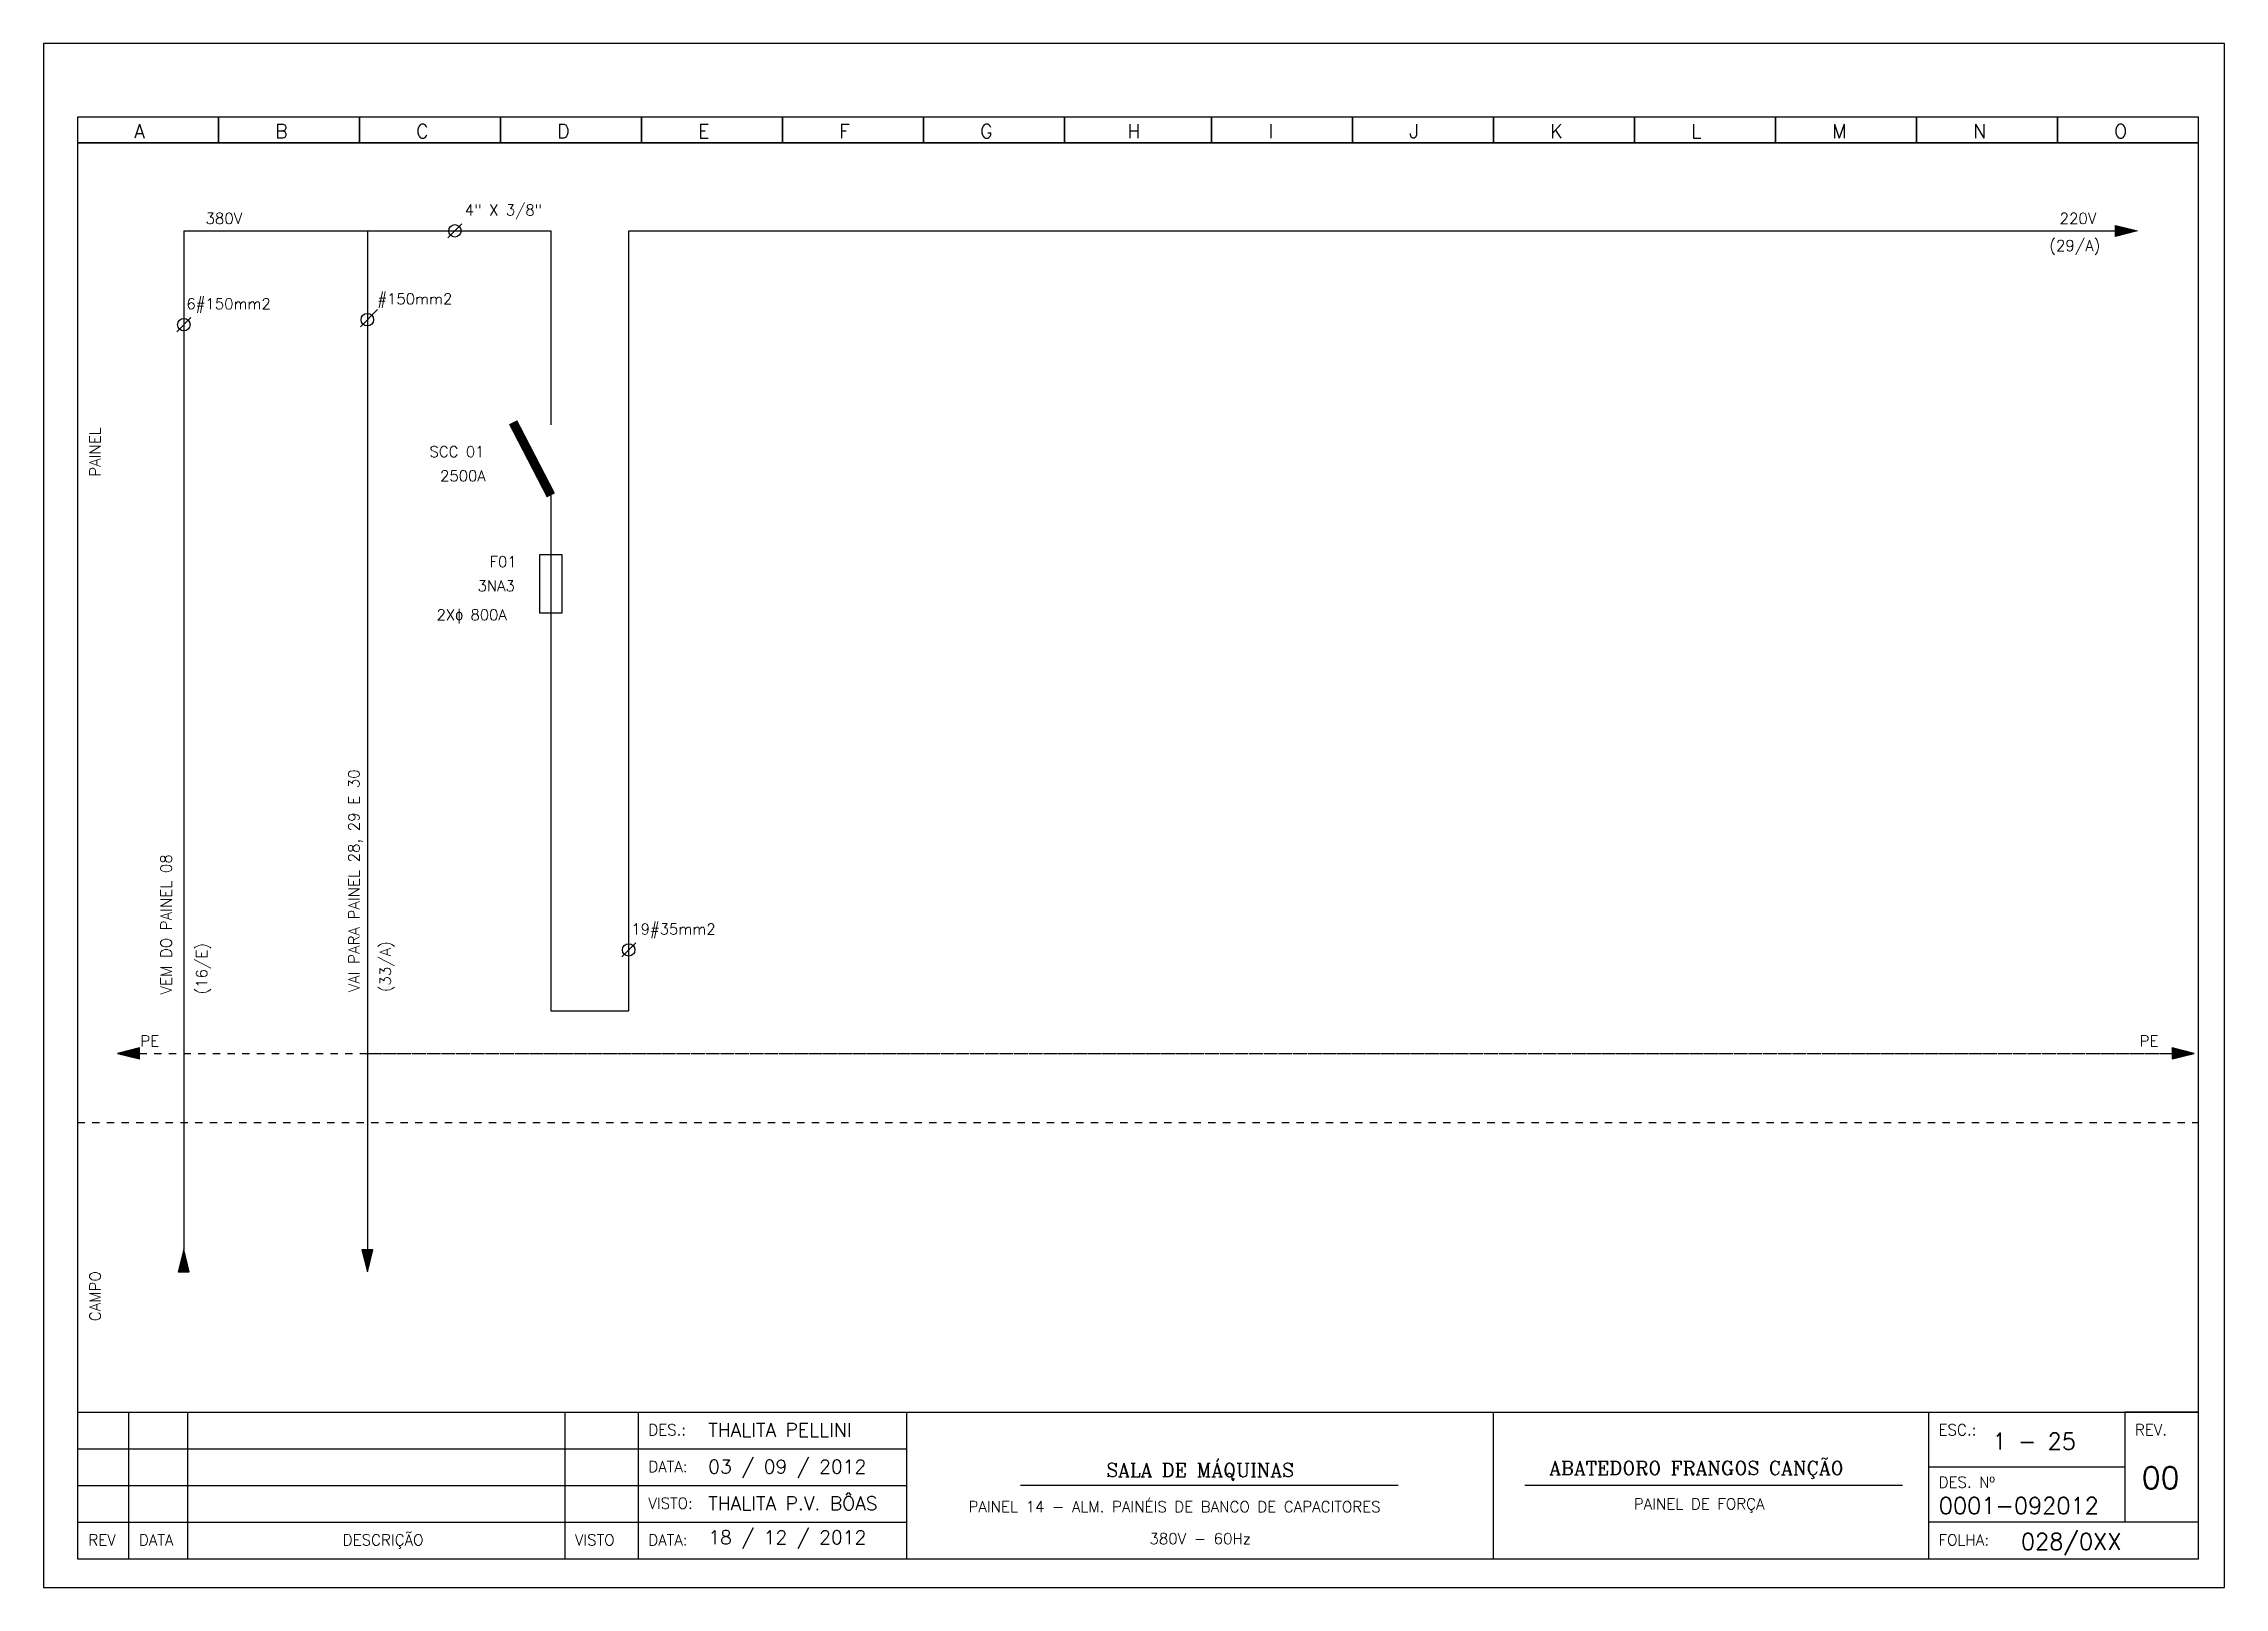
# Model space of a CAD drawing. Header units: millimetres. Extents: x 1974 to 2560, y 1429 to 1567.
# Drawn here: x 2159.77 to 2189.47, y 1470.58 to 1491.61 of the extents above; entities that cross this region are included whole.
import ezdxf

# ---------------------------------------------------------------- set-up
doc = ezdxf.new("R2010")
doc.units = ezdxf.units.MM
for name, pattern in [('DASHDOT2', [0.5, 0.25, -0.125, 0, -0.125]), ('DASHED', [0.75, 0.5, -0.25]), ('HIDDEN2', [0.1875, 0.125, -0.0625])]:
    doc.linetypes.add(name, pattern=pattern)
for name, color, linetype in [('ALIMENTAÇÃO', 6, 'Continuous'), ('CONECTOR_SAK', 2, 'Continuous'), ('DISJUNTOR', 5, 'Continuous'), ('EQUIPAMENTOS', 5, 'Continuous'), ('MARGEM', 1, 'Continuous'), ('PAINEL', 7, 'Continuous'), ('soft', 5, 'Continuous'), ('TERRA', 3, 'DASHED'), ('TEXTO', 4, 'Continuous'), ('TEXTO_2', 5, 'Continuous'), ('TIMBRE', 7, 'Continuous')]:
    doc.layers.add(name, color=color, linetype=linetype)
doc.styles.add('REGUA60', font='romans.shx', dxfattribs={"height": 2})
doc.styles.add('ROMANC', font='romanc.shx', dxfattribs={"height": 0.55})
doc.styles.add('ROMANS', font='romans.shx', dxfattribs={"height": 37})

msp = doc.modelspace()

# ---------------------------------------------------------------- texts
at = {"style": 'ROMANS'}
for s, p in [('ESC.:', (2185.58, 1472.655)), ('REV.', (2188.255, 1472.655)), ('DES. Nº', (2185.58, 1471.942)), ('PAINEL 14 - ALM. PAINÉIS DE BANCO DE CAPACITORES', (2172.369, 1471.608)), ('PAINEL DE FORÇA', (2181.43, 1471.646)), ('380V - 60Hz', (2174.833, 1471.173)), ('FOLHA:', (2185.58, 1471.155))]:
    msp.add_text(s, height=0.15, dxfattribs=at).set_placement(p)
at = {"layer": 'TEXTO', "style": 'ROMANS'}
for s, height, p in [('A', 0.188, (2161.007, 1490.322)), ('B', 0.188, (2162.927, 1490.322)), ('C', 0.188, (2164.847, 1490.322)), ('D', 0.188, (2166.767, 1490.322)), ('E', 0.188, (2168.687, 1490.322)), ('F', 0.188, (2170.607, 1490.322)), ('G', 0.188, (2172.527, 1490.322)), ('H', 0.188, (2174.532, 1490.322)), ('I', 0.188, (2176.452, 1490.322)), ('J', 0.188, (2178.372, 1490.322)), ('K', 0.188, (2180.292, 1490.322)), ('L', 0.188, (2182.212, 1490.322)), ('M', 0.188, (2184.132, 1490.322)), ('N', 0.188, (2186.052, 1490.322)), ('O', 0.188, (2187.972, 1490.322)), ('380V', 0.15, (2161.977, 1489.153)), ('4" X 3/8"', 0.148, (2165.51, 1489.269)), ('220V', 0.15, (2187.228, 1489.153)), ('(29/A)', 0.15, (2187.089, 1488.784)), ('6#150mm2', 0.148, (2161.718, 1487.992)), ('#150mm2', 0.148, (2164.318, 1488.059)), ('SCC 01', 0.148, (2165.029, 1485.978)), ('2500A', 0.148, (2165.173, 1485.648)), ('F01', 0.148, (2165.848, 1484.479)), ('3NA3', 0.148, (2165.683, 1484.151)), ('2Xɸ 800A', 0.148, (2165.125, 1483.756)), ('19#35mm2', 0.148, (2167.777, 1479.476)), ('PE', 0.15, (2161.091, 1477.95)), ('PE', 0.15, (2188.318, 1477.95)), ('THALITA PELLINI', 0.1875, (2168.824, 1472.635)), ('03 / 09 / 2012', 0.1875, (2168.824, 1472.135)), ('THALITA P.V. BÔAS', 0.1875, (2168.824, 1471.635)), ('18 / 12 / 2012', 0.1875, (2168.824, 1471.172))]:
    msp.add_text(s, height=height, dxfattribs=at).set_placement(p)
at = {"layer": 'TEXTO', "style": 'REGUA60'}
for s, p in [('PAINEL', (2160.549, 1485.71)), ('VAI PARA PAINEL 28, 29 E 30', (2164.074, 1478.69)), ('VEM DO PAINEL 08', (2161.517, 1478.659)), ('(33/A)', (2164.502, 1478.69)), ('(16/E)', (2162.001, 1478.659)), ('CAMPO', (2160.549, 1474.209))]:
    msp.add_text(s, height=0.15, rotation=90, dxfattribs=at).set_placement(p)
at = {"layer": 'TEXTO', "color": 150, "style": 'ROMANS'}
for s, height, p in [('DES.:', 0.15, (2168.009, 1472.655)), ('1 - 25', 0.225, (2186.314, 1472.462)), ('DATA:', 0.15, (2168.009, 1472.155)), ('00', 0.3, (2188.347, 1471.928)), ('VISTO:', 0.15, (2168.009, 1471.655)), ('0001-092012', 0.225, (2185.584, 1471.586)), ('DESCRIÇÃO', 0.15, (2163.847, 1471.155)), ('028/0XX', 0.225, (2186.702, 1471.096)), ('REV', 0.15, (2160.383, 1471.155)), ('DATA', 0.15, (2161.071, 1471.155)), ('VISTO', 0.15, (2167.009, 1471.155)), ('DATA:', 0.15, (2168.009, 1471.155))]:
    msp.add_text(s, height=height, dxfattribs=at).set_placement(p)
at = {"layer": 'TEXTO_2', "style": 'ROMANC'}
for s, p in [('SALA DE MÁQUINAS', (2174.245, 1472.088)), ('ABATEDORO FRANGOS CANÇÃO', (2180.277, 1472.116))]:
    msp.add_text(s, height=0.1875, dxfattribs=at).set_placement(p)

# ---------------------------------------------------------------- hatches: boundary and pattern name
at = {"layer": 'EQUIPAMENTOS'}
for points in [[(2187.991, 1488.984), (2188.291, 1489.059), (2187.991, 1489.134)], [(2161.757, 1474.884), (2161.682, 1475.184), (2161.607, 1474.884)], [(2161.757, 1474.884), (2161.682, 1475.184), (2161.607, 1474.884)], [(2164.107, 1475.182), (2164.182, 1474.882), (2164.257, 1475.182)]]:
    msp.add_hatch(color=256, dxfattribs=at).paths.add_polyline_path(points)
at = {"layer": 'TERRA'}
h = msp.add_hatch(dxfattribs=at)
h.set_pattern_fill('ANSI31', color=256, scale=0.004, angle=180, style=0)
h.set_pattern_definition([(225, (2218.03320223, 1526.47584864), (0.0003535533906, -0.0003535533906), [])])
h.paths.add_polyline_path([(2160.779, 1477.856), (2161.079, 1477.856), (2161.079, 1477.931)])
h.paths.add_polyline_path([(2161.079, 1477.781), (2161.079, 1477.856), (2160.779, 1477.856)])
h = msp.add_hatch(dxfattribs=at)
h.set_pattern_fill('ANSI31', color=256, scale=0.004, style=0)
h.set_pattern_definition([(45, (2131.80874803, 1429.2362611), (-0.0003535533906, 0.0003535533906), [])])
h.paths.add_polyline_path([(2189.063, 1477.856), (2188.763, 1477.856), (2188.763, 1477.781)])
h.paths.add_polyline_path([(2188.763, 1477.931), (2188.763, 1477.856), (2189.063, 1477.856)])

# ---------------------------------------------------------------- linework, layer by layer
msp.add_line((2189.119, 1472.972), (2188.119, 1472.972))
at = {"layer": 'ALIMENTAÇÃO', "color": 6}
msp.add_line((2164.182, 1489.059), (2164.182, 1475.182), dxfattribs=at)
at = {"layer": 'ALIMENTAÇÃO'}
for p, q in [((2166.682, 1489.059), (2166.682, 1486.418)), ((2167.741, 1478.436), (2167.741, 1489.059)), ((2166.682, 1485.457), (2166.682, 1478.436)), ((2166.682, 1478.436), (2167.741, 1478.436))]:
    msp.add_line(p, q, dxfattribs=at)
at = {"layer": 'CONECTOR_SAK'}
for p, q in [((2165.47, 1489.156), (2165.279, 1488.963)), ((2164.318, 1487.987), (2164.087, 1487.753)), ((2161.777, 1487.879), (2161.587, 1487.686)), ((2167.837, 1479.363), (2167.646, 1479.17))]:
    msp.add_line(p, q, dxfattribs=at)
for centre in [(2165.374, 1489.059), (2161.682, 1487.782), (2164.182, 1487.849), (2167.741, 1479.266)]:
    msp.add_circle(centre, 0.0846, dxfattribs=at)
at = {"layer": 'DISJUNTOR', "const_width": 0.126}
msp.add_lwpolyline([(2166.682, 1485.457), (2166.167, 1486.452)], dxfattribs=at)
at = {"layer": 'EQUIPAMENTOS'}
for p, q in [((2161.682, 1489.059), (2166.682, 1489.059)), ((2167.741, 1489.059), (2187.991, 1489.059))]:
    msp.add_line(p, q, dxfattribs=at)
for points in [[(2187.991, 1489.134), (2188.291, 1489.059), (2187.991, 1488.984), (2187.991, 1489.134)], [(2161.757, 1474.884), (2161.682, 1475.184), (2161.607, 1474.884), (2161.757, 1474.884)], [(2164.107, 1475.182), (2164.182, 1474.882), (2164.257, 1475.182), (2164.107, 1475.182)]]:
    msp.add_lwpolyline(points, dxfattribs=at)
msp.add_lwpolyline([(2166.532, 1484.651), (2166.832, 1484.651), (2166.832, 1483.851), (2166.532, 1483.851)], close=True, dxfattribs=at)
at = {"layer": 'MARGEM', "color": 7}
msp.add_lwpolyline([(2159.773, 1470.584), (2189.473, 1470.584), (2189.473, 1491.609), (2159.773, 1491.609)], close=True, dxfattribs=at)
at = {"layer": 'PAINEL', "color": 12, "linetype": 'HIDDEN2', "ltscale": 0.005}
msp.add_line((2160.235, 1476.916), (2189.119, 1476.916), dxfattribs=at)
at = {"layer": 'soft'}
msp.add_line((2161.682, 1489.059), (2161.682, 1475.184), dxfattribs=at)
at = {"layer": 'TERRA', "linetype": 'DASHDOT2', "ltscale": 0.0025}
for p, q in [((2161.079, 1477.856), (2188.763, 1477.856)), ((2161.079, 1477.856), (2188.763, 1477.856)), ((2164.19, 1477.856), (2189.063, 1477.856))]:
    msp.add_line(p, q, dxfattribs=at)
at = {"layer": 'TERRA'}
for points in [[(2161.079, 1477.931), (2160.779, 1477.856), (2161.079, 1477.781), (2161.079, 1477.931)], [(2161.079, 1477.931), (2160.779, 1477.856), (2161.079, 1477.781), (2161.079, 1477.931)], [(2188.763, 1477.781), (2189.063, 1477.856), (2188.763, 1477.931), (2188.763, 1477.781)], [(2188.763, 1477.781), (2189.063, 1477.856), (2188.763, 1477.931), (2188.763, 1477.781)]]:
    msp.add_lwpolyline(points, dxfattribs=at)
at = {"layer": 'TIMBRE', "color": 12}
msp.add_line((2189.119, 1490.609), (2160.235, 1490.609), dxfattribs=at)
at = {"layer": 'TIMBRE'}
for p, q in [((2160.235, 1472.972), (2189.119, 1472.972)), ((2160.935, 1470.972), (2160.935, 1472.972)), ((2161.735, 1470.972), (2161.735, 1472.972)), ((2166.873, 1472.972), (2166.873, 1470.972)), ((2167.873, 1470.972), (2167.873, 1472.972)), ((2171.526, 1472.972), (2171.526, 1470.972)), ((2179.516, 1472.972), (2179.516, 1470.972)), ((2185.443, 1472.972), (2185.443, 1470.972)), ((2188.119, 1472.972), (2188.119, 1471.472)), ((2160.235, 1472.472), (2171.526, 1472.472)), ((2160.235, 1471.972), (2171.526, 1471.972)), ((2178.22, 1471.972), (2173.076, 1471.972)), ((2185.091, 1471.972), (2179.947, 1471.972)), ((2188.119, 1472.222), (2185.443, 1472.222)), ((2160.235, 1471.472), (2171.526, 1471.472)), ((2189.119, 1471.472), (2185.443, 1471.472))]:
    msp.add_line(p, q, dxfattribs=at)
at = {"layer": 'TIMBRE', "color": 12}
for points in [[(2160.235, 1490.259), (2162.155, 1490.259), (2162.155, 1490.609), (2160.235, 1490.609)], [(2162.155, 1490.259), (2164.075, 1490.259), (2164.075, 1490.609), (2162.155, 1490.609)], [(2164.075, 1490.259), (2165.995, 1490.259), (2165.995, 1490.609), (2164.075, 1490.609)], [(2165.995, 1490.259), (2167.915, 1490.259), (2167.915, 1490.609), (2165.995, 1490.609)], [(2167.915, 1490.259), (2169.835, 1490.259), (2169.835, 1490.609), (2167.915, 1490.609)], [(2169.835, 1490.259), (2171.755, 1490.259), (2171.755, 1490.609), (2169.835, 1490.609)], [(2171.755, 1490.259), (2173.675, 1490.259), (2173.675, 1490.609), (2171.755, 1490.609)], [(2173.675, 1490.259), (2175.679, 1490.259), (2175.679, 1490.609), (2173.675, 1490.609)], [(2175.679, 1490.259), (2177.599, 1490.259), (2177.599, 1490.609), (2175.679, 1490.609)], [(2177.599, 1490.259), (2179.519, 1490.259), (2179.519, 1490.609), (2177.599, 1490.609)], [(2179.519, 1490.259), (2181.439, 1490.259), (2181.439, 1490.609), (2179.519, 1490.609)], [(2181.439, 1490.259), (2183.359, 1490.259), (2183.359, 1490.609), (2181.439, 1490.609)], [(2183.359, 1490.259), (2185.279, 1490.259), (2185.279, 1490.609), (2183.359, 1490.609)], [(2185.279, 1490.259), (2187.199, 1490.259), (2187.199, 1490.609), (2185.279, 1490.609)], [(2187.199, 1490.259), (2189.119, 1490.259), (2189.119, 1490.609), (2187.199, 1490.609)], [(2160.235, 1470.972), (2189.119, 1470.972), (2189.119, 1490.259), (2160.235, 1490.259)]]:
    msp.add_lwpolyline(points, close=True, dxfattribs=at)

msp.set_redraw_order([(e.dxf.handle, doc.entitydb.next_handle()) for e in msp.query("TEXT MTEXT ATTDEF DIMENSION ARC_DIMENSION")])  # texts and dimensions are drawn at this point

doc.saveas('drawing.dxf')
